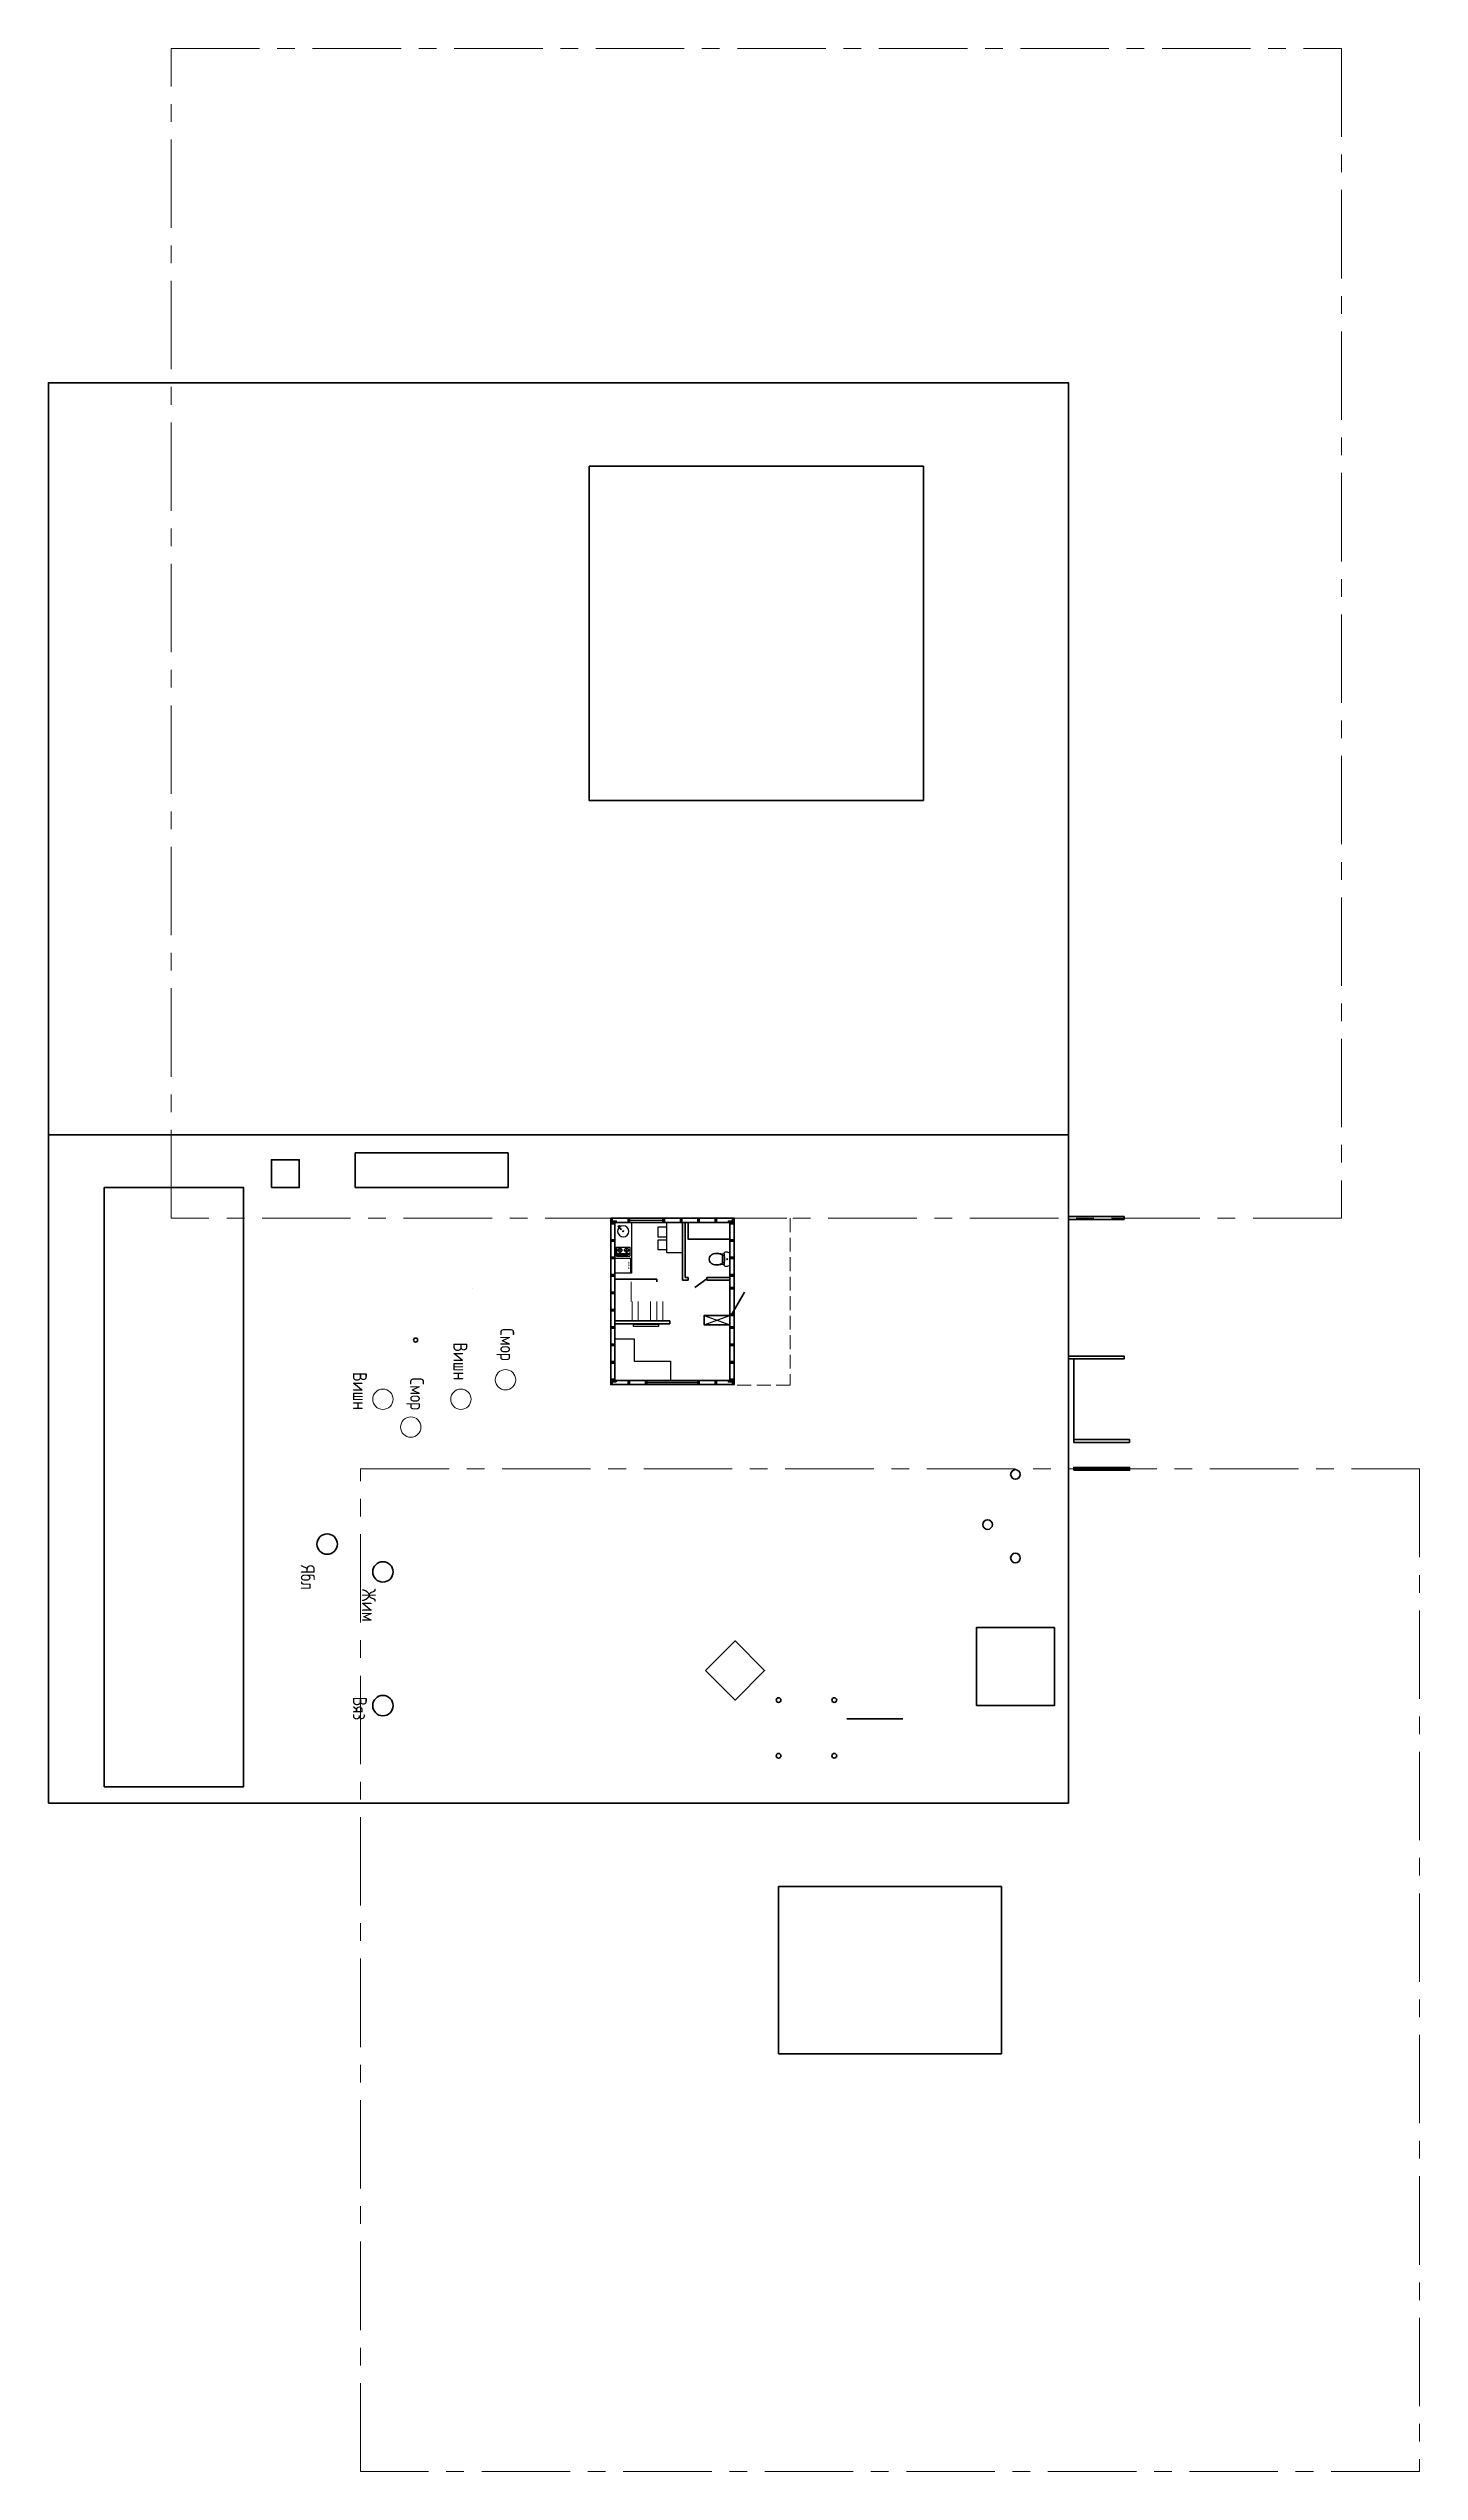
# Model space of a CAD drawing. Header units: millimetres. Extents: x 743280 to 1140305, y -337608 to -106611.
# Drawn here: x 851122 to 900322, y -238161 to -151161 of the extents above; entities that cross this region are included whole.
import ezdxf

# ---------------------------------------------------------------- set-up
doc = ezdxf.new("R2010")
doc.units = ezdxf.units.MM
doc.linetypes.add('GOST2.303 4', pattern=[7, 5, -2, 0])
doc.linetypes.add('осевая', pattern=[50.8, 31.75, -6.35, 6.35, -6.35])
doc.layers.add('SANTEH', color=7, linetype='Continuous')
for name, color, linetype, lineweight in [('НЕВИДИМЫЕ', 6, 'GOST2.303 4', 13), ('ОСЕВЫЕ', 150, 'осевая', 13), ('ОСНОВНЫЕ', 7, 'Continuous', 30), ('ТОНКИЕ', 250, 'Continuous', 13), ('Фундаменты', 2, 'Continuous', 30)]:
    doc.layers.add(name, color=color, linetype=linetype, lineweight=lineweight)
doc.styles.add('Dim', font='iso9.shx')
doc.styles.add('GOST 2.304', font='CS_Gost2304.shx')

msp = doc.modelspace()

# ---------------------------------------------------------------- texts
at = {"ltscale": 0.5, "style": 'Dim'}
msp.add_text('***', height=125, rotation=90, dxfattribs=at).set_placement((871998.4, -194990.9))
at = {"layer": 'ОСНОВНЫЕ', "ltscale": 100, "char_height": 500, "attachment_point": 9, "rotation": 270, "style": 'GOST 2.304'}
for s, insert in [('Ябл', (860175.5, -206502.9)), ('Жим', (862370.7, -207646.6)), ('Вяз', (862046.7, -211182.3))]:
    msp.add_mtext_dynamic_manual_height_columns(s, width=1507.092, gutter_width=15, heights=[0], dxfattribs=dict(at, insert=insert))
at = {"layer": 'ТОНКИЕ', "ltscale": 100, "char_height": 500, "attachment_point": 9, "rotation": 270, "style": 'GOST 2.304'}
for s, insert in [('Смор', (867197.7, -198275.6)), ('Вишн', (865654, -198980.7)), ('Вишн', (862046.7, -200045.9)), ('Смор', (863963.6, -200045.9))]:
    msp.add_mtext_dynamic_manual_height_columns(s, width=1507.092, gutter_width=15, heights=[0], dxfattribs=dict(at, insert=insert))

# ---------------------------------------------------------------- blocks, each defined once
blk = doc.blocks.new('s_45')
at = {"layer": 'SANTEH', "flags": 128}
for points in [[(188, 0), (206, 189, 0.2888), (180, 256, 0.224419), (71, 257), (0, 229), (0, -229), (71, -257, 0.224419), (180, -256, 0.2888), (206, -189)], [(188, 0), (206, 189, 0.2888), (180, 256, 0.224419), (71, 257), (0, 229), (0, -229), (71, -257, 0.224419), (180, -256, 0.2888), (206, -189)], [(206, -189), (445, -217, -0.122327), (261, -148), (261, 148, -0.122328), (445, 217), (206, 189), (188, 0)], [(206, -189), (445, -217, -0.122327), (261, -148), (261, 148, -0.122328), (445, 217), (206, 189), (188, 0)], [(261, -148, 0.122438), (445, -217, 0.152571), (632, -181, 0.185585), (725, -73, 0.17428), (725, 73, 0.185585), (632, 181, 0.152571), (445, 217, 0.122438), (261, 148)], [(261, -148, 0.122438), (445, -217, 0.152571), (632, -181, 0.185585), (725, -73, 0.17428), (725, 73, 0.185585), (632, 181, 0.152571), (445, 217, 0.122438), (261, 148)], [(261, -136, 0.125396), (446, -207, 0.152532), (628, -173, 0.18559), (715, -70, 0.174364), (715, 70, 0.18559), (628, 173, 0.152531), (446, 207, 0.125396), (261, 136)]]:
    blk.add_lwpolyline(points, format="xyb", close=True, dxfattribs=at)
at = {"layer": 'SANTEH'}
blk.add_circle((93, 0), 18.4, dxfattribs=at)

# ---------------------------------------------------------------- linework, layer by layer
for p, q in [((871570.7, -193464.8), (871666.8, -193560.9)), ((871582, -193453.5), (871678.1, -193549.6)), ((872047.5, -194610.1), (871447.5, -194610.1)), ((871511.8, -194196.5), (871985, -194196.5)), ((871511.8, -194423.3), (871985, -194423.3)), ((871511.8, -194448.3), (871985, -194448.3)), ((871511.8, -194523.3), (871985, -194523.3)), ((871724.2, -194307.3), (871534.2, -194307.3)), ((871629.2, -194212.3), (871629.2, -194402.3)), ((871772.6, -194307.3), (871962.6, -194307.3)), ((871867.6, -194212.3), (871867.6, -194402.3)), ((871985, -194196.5), (871985, -194523.3)), ((872017.5, -195135.6), (872017.5, -194610.1)), ((872047.5, -195135.6), (872047.5, -194610.1)), ((872047.5, -195135.6), (871447.5, -195135.6))]:
    msp.add_line(p, q)
for centre, radius in [((871611.1, -193424.4), 8.28), ((871747.5, -193630.3), 16.1), ((871563.7, -194484.6), 22), ((871629.2, -194307.3), 75), ((871629.8, -194484.6), 22), ((871695.9, -194484.6), 22), ((871758.1, -194484.6), 22), ((871867.6, -194307.3), 75), ((871831.2, -194484.6), 11), ((871865.3, -194484.6), 11), ((871903.4, -194484.6), 11)]:
    msp.add_circle(centre, radius)
for centre, radius, start, end in [((871747.5, -193630.3), 200, 137.292443, 132.707557), ((871576.4, -193459.2), 18.8, 340.131462, 289.868538), ((871576.4, -193459.2), 8, 45, 225), ((871672.5, -193555.3), 8, 225, 45)]:
    msp.add_arc(centre, radius, start, end)
at = {"layer": 'SANTEH', "ltscale": 100}
for p, q in [((871972.5, -193160.6), (873172.5, -193160.6)), ((873172.5, -193310.6), (871972.5, -193310.6)), ((872047.5, -193310.6), (872047.5, -195135.6)), ((872144, -197485.6), (872144, -198290.3)), ((874649.3, -196983.1), (875572.5, -196657.4)), ((874649.3, -196657.4), (875572.5, -196983.1)), ((872144, -198290.3), (873447.5, -198290.3)), ((872597.5, -198985.6), (874422.5, -198985.6)), ((874422.5, -199135.6), (872597.5, -199135.6))]:
    msp.add_line(p, q, dxfattribs=at)
for points in [[(873312.5, -193487.4), (872992.5, -193487.4), (872992.5, -193827.4), (873312.5, -193827.4)], [(873312.5, -193947.4), (872992.5, -193947.4), (872992.5, -194287.4), (873312.5, -194287.4)], [(873312.5, -193310.6), (873872.5, -193310.6), (873872.5, -194407.4), (873312.5, -194407.4)], [(872113.7, -196969.9), (873015.2, -196969.9), (873015.2, -197047), (872113.7, -197047)]]:
    msp.add_lwpolyline(points, close=True, dxfattribs=at)
for points in [[(872597.5, -198985.6), (871447.5, -198985.6), (871447.5, -197485.6), (872144, -197485.6)], [(873447.5, -198290.3), (873447.5, -198985.6)]]:
    msp.add_lwpolyline(points, dxfattribs=at)
at = {"layer": 'НЕВИДИМЫЕ', "ltscale": 100}
msp.add_lwpolyline([(875722.5, -199160.6), (875722.5, -193160.6), (877740.6, -193160.6), (877740.6, -199160.6)], close=True, dxfattribs=at)
at = {"layer": 'ОСЕВЫЕ', "ltscale": 100}
for points in [[(855522.5, -151160.6), (897522.5, -151160.6), (897522.5, -193160.6), (855522.5, -193160.6)], [(900322.5, -202160.6), (900322.5, -238160.6), (862322.5, -238160.6), (862322.5, -202160.6)]]:
    msp.add_lwpolyline(points, close=True, dxfattribs=at)
at = {"layer": 'ОСНОВНЫЕ'}
for p, q in [((887722.5, -193103.6), (887722.5, -190110.6)), ((887915.7, -201110.6), (887915.7, -198210.6))]:
    msp.add_line(p, q, dxfattribs=at)
at = {"layer": 'ОСНОВНЫЕ', "ltscale": 100}
for p, q in [((862122.5, -192060.6), (862122.5, -190810.6)), ((862122.5, -190810.6), (867622.5, -190810.6)), ((867622.5, -190810.6), (867622.5, -192060.6)), ((867622.5, -192060.6), (862122.5, -192060.6)), ((871447.5, -193310.6), (871447.5, -195810.6)), ((871447.5, -193310.6), (871447.5, -195810.6)), ((873872.5, -195385.6), (873872.5, -193310.6)), ((873972.5, -195285.6), (873972.5, -193310.6)), ((875572.5, -193310.6), (875572.5, -194010.6)), ((875572.5, -193310.6), (875572.5, -194010.6)), ((871447.5, -197110.6), (871447.5, -194610.6)), ((871447.5, -197110.6), (871447.5, -194610.6)), ((871511.8, -194196.5), (871511.8, -194523.3)), ((875572.5, -194560.6), (875572.5, -194510.6)), ((871447.5, -195255.6), (871447.5, -195855.6)), ((871447.5, -195255.6), (871447.5, -195855.6)), ((871447.5, -195348.1), (872947.5, -195348.1)), ((872947.5, -195448.1), (872947.5, -195348.1)), ((873872.5, -195277.8), (873872.5, -195377.8)), ((873872.5, -195385.6), (874071.8, -195385.6)), ((873972.5, -195285.6), (874071.8, -195285.6)), ((874071.8, -195385.6), (874071.8, -195285.6)), ((874751.8, -195335.6), (874321.8, -195644.2)), ((874751.8, -195285.6), (875572.5, -195285.6)), ((874751.8, -195385.6), (874751.8, -195285.6)), ((874751.8, -195385.6), (875572.5, -195385.6)), ((875572.5, -195385.6), (874777.7, -195385.6)), ((875572.5, -195111.1), (875572.5, -195061.1)), ((875572.5, -195135.6), (875572.5, -195235.6)), ((871447.5, -196485.6), (871447.5, -196823.1)), ((875572.5, -196145.6), (875572.5, -197685.6)), ((875572.5, -196607.4), (875572.5, -197685.6)), ((875647.5, -196607.4), (876102.5, -195819.3)), ((871447.5, -196848.1), (873422.5, -196848.1)), ((871447.5, -196848.1), (873362.5, -196848.1)), ((871447.5, -196948.1), (873422.5, -196948.1)), ((871447.5, -198985.6), (871447.5, -196985.6)), ((871447.5, -198985.6), (871447.5, -196985.6)), ((873422.5, -196848.1), (873422.5, -196948.1)), ((874508, -196644.5), (874508, -196644.5)), ((875572.5, -197060.6), (875572.5, -197010.6)), ((875572.5, -197060.6), (875572.5, -197010.6)), ((871297.5, -199135.6), (871297.5, -197535.6)), ((871447.5, -198385.6), (871447.5, -197685.6)), ((871447.5, -198385.6), (871447.5, -197685.6)), ((875572.5, -198985.6), (875572.5, -198385.6)), ((875572.5, -198985.6), (875572.5, -198385.6)), ((879775.3, -211140.8), (881775.3, -211140.8)), ((851122.5, -214160.6), (877322.5, -214160.6))]:
    msp.add_line(p, q, dxfattribs=at)
for points in [[(851122.5, -190160.6), (851122.5, -163160.6), (887722.5, -163160.6), (887722.5, -190160.6)], [(870522.5, -166160.6), (882522.5, -166160.6), (882522.5, -178160.6), (870522.5, -178160.6)], [(851122.5, -214160.6), (851122.5, -190160.6), (887722.5, -190160.6), (887722.5, -214160.6)], [(859122.5, -192060.6), (859122.5, -191060.6), (860122.5, -191060.6), (860122.5, -192060.6)], [(853122.5, -192060.6), (858122.5, -192060.6), (858122.5, -213571.4), (853122.5, -213571.4)], [(871297.5, -193160.6), (875722.5, -193160.6), (875722.5, -199135.6), (871297.5, -199135.6)], [(875572.5, -198985.6), (871447.5, -198985.6), (871447.5, -193310.6), (875572.5, -193310.6)], [(875572.5, -193310.6), (875572.5, -193910.6), (874072.5, -193910.6), (874072.5, -193310.6)], [(866346.4, -195684.6), (866346.4, -195684.6), (866346.4, -195684.6), (866346.4, -195684.6)], [(875572.5, -196983.1), (874649.3, -196983.1), (874649.3, -196657.4), (875572.5, -196657.4)], [(884422.5, -210660.6), (884422.5, -207860.6), (887222.5, -207860.6), (887222.5, -210660.6)], [(874701.2, -209399.9), (875761.8, -208339.2), (876822.5, -209399.9), (875761.8, -210460.6)], [(885322.5, -217160.6), (885322.5, -223160.6), (877322.5, -223160.6), (877322.5, -217160.6)]]:
    msp.add_lwpolyline(points, close=True, dxfattribs=at)
at = {"layer": 'ОСНОВНЫЕ'}
for points in [[(871297.5, -193160.6), (871347.5, -193160.6), (871347.5, -193310.6), (871297.5, -193310.6)], [(871297.5, -193160.6), (871347.5, -193160.6), (871347.5, -193310.6), (871297.5, -193310.6)], [(871297.5, -193360.6), (871297.5, -193310.6), (871447.5, -193310.6), (871447.5, -193360.6)], [(871297.5, -193360.6), (871297.5, -193310.6), (871447.5, -193310.6), (871447.5, -193360.6)], [(871297.5, -193985.6), (871297.5, -193935.6), (871447.5, -193935.6), (871447.5, -193985.6)], [(871297.5, -193985.6), (871297.5, -193935.6), (871447.5, -193935.6), (871447.5, -193985.6)], [(871497.5, -193310.6), (871497.5, -193260.6), (871347.5, -193260.6), (871347.5, -193310.6)], [(871922.5, -193160.6), (871972.5, -193160.6), (871972.5, -193310.6), (871922.5, -193310.6)], [(871922.5, -193160.6), (871972.5, -193160.6), (871972.5, -193310.6), (871922.5, -193310.6)], [(873172.5, -193160.6), (873222.5, -193160.6), (873222.5, -193310.6), (873172.5, -193310.6)], [(873172.5, -193160.6), (873222.5, -193160.6), (873222.5, -193310.6), (873172.5, -193310.6)], [(873797.5, -193160.6), (873847.5, -193160.6), (873847.5, -193310.6), (873797.5, -193310.6)], [(873797.5, -193160.6), (873847.5, -193160.6), (873847.5, -193310.6), (873797.5, -193310.6)], [(874422.5, -193160.6), (874472.5, -193160.6), (874472.5, -193310.6), (874422.5, -193310.6)], [(874422.5, -193160.6), (874472.5, -193160.6), (874472.5, -193310.6), (874422.5, -193310.6)], [(875047.5, -193160.6), (875097.5, -193160.6), (875097.5, -193310.6), (875047.5, -193310.6)], [(875047.5, -193160.6), (875097.5, -193160.6), (875097.5, -193310.6), (875047.5, -193310.6)], [(875672.5, -193310.6), (875672.5, -193260.6), (875522.5, -193260.6), (875522.5, -193310.6)], [(875722.5, -193360.6), (875722.5, -193310.6), (875572.5, -193310.6), (875572.5, -193360.6)], [(875722.5, -193360.6), (875722.5, -193310.6), (875572.5, -193310.6), (875572.5, -193360.6)], [(875722.5, -193985.6), (875722.5, -193935.6), (875572.5, -193935.6), (875572.5, -193985.6)], [(875722.5, -193985.6), (875722.5, -193935.6), (875572.5, -193935.6), (875572.5, -193985.6)], [(875672.5, -193160.6), (875722.5, -193160.6), (875722.5, -193310.6), (875672.5, -193310.6)], [(875672.5, -193160.6), (875722.5, -193160.6), (875722.5, -193310.6), (875672.5, -193310.6)], [(871297.5, -194610.6), (871297.5, -194560.6), (871447.5, -194560.6), (871447.5, -194610.6)], [(871297.5, -194610.6), (871297.5, -194560.6), (871447.5, -194560.6), (871447.5, -194610.6)], [(875722.5, -194610.6), (875722.5, -194560.6), (875572.5, -194560.6), (875572.5, -194610.6)], [(875722.5, -194610.6), (875722.5, -194560.6), (875572.5, -194560.6), (875572.5, -194610.6)], [(871297.5, -195235.6), (871297.5, -195185.6), (871447.5, -195185.6), (871447.5, -195235.6)], [(871297.5, -195235.6), (871297.5, -195185.6), (871447.5, -195185.6), (871447.5, -195235.6)], [(875722.5, -195235.6), (875722.5, -195185.6), (875572.5, -195185.6), (875572.5, -195235.6)], [(875722.5, -195235.6), (875722.5, -195185.6), (875572.5, -195185.6), (875572.5, -195235.6)], [(875722.5, -195697.4), (875722.5, -195647.4), (875572.5, -195647.4), (875572.5, -195697.4)], [(871297.5, -195860.6), (871297.5, -195810.6), (871447.5, -195810.6), (871447.5, -195860.6)], [(871297.5, -195860.6), (871297.5, -195810.6), (871447.5, -195810.6), (871447.5, -195860.6)], [(871297.5, -196485.6), (871297.5, -196435.6), (871447.5, -196435.6), (871447.5, -196485.6)], [(871297.5, -196485.6), (871297.5, -196435.6), (871447.5, -196435.6), (871447.5, -196485.6)], [(875722.5, -196657.4), (875722.5, -196607.4), (875572.5, -196607.4), (875572.5, -196657.4)], [(871297.5, -197110.6), (871297.5, -197060.6), (871447.5, -197060.6), (871447.5, -197110.6)], [(871297.5, -197110.6), (871297.5, -197060.6), (871447.5, -197060.6), (871447.5, -197110.6)], [(875722.5, -197110.6), (875722.5, -197060.6), (875572.5, -197060.6), (875572.5, -197110.6)], [(875722.5, -197110.6), (875722.5, -197060.6), (875572.5, -197060.6), (875572.5, -197110.6)], [(871297.5, -197735.6), (871297.5, -197685.6), (871447.5, -197685.6), (871447.5, -197735.6)], [(871297.5, -197735.6), (871297.5, -197685.6), (871447.5, -197685.6), (871447.5, -197735.6)], [(871297.5, -198360.6), (871297.5, -198310.6), (871447.5, -198310.6), (871447.5, -198360.6)], [(871297.5, -198360.6), (871297.5, -198310.6), (871447.5, -198310.6), (871447.5, -198360.6)], [(875722.5, -197735.6), (875722.5, -197685.6), (875572.5, -197685.6), (875572.5, -197735.6)], [(875722.5, -198360.6), (875722.5, -198310.6), (875572.5, -198310.6), (875572.5, -198360.6)], [(875722.5, -198360.6), (875722.5, -198310.6), (875572.5, -198310.6), (875572.5, -198360.6)], [(871297.5, -198985.6), (871297.5, -198935.6), (871447.5, -198935.6), (871447.5, -198985.6)], [(871297.5, -198985.6), (871297.5, -198935.6), (871447.5, -198935.6), (871447.5, -198985.6)], [(871297.5, -199135.6), (871347.5, -199135.6), (871347.5, -198985.6), (871297.5, -198985.6)], [(871297.5, -199135.6), (871347.5, -199135.6), (871347.5, -198985.6), (871297.5, -198985.6)], [(871497.5, -199035.6), (871497.5, -198985.6), (871347.5, -198985.6), (871347.5, -199035.6)], [(871922.5, -199135.6), (871972.5, -199135.6), (871972.5, -198985.6), (871922.5, -198985.6)], [(871922.5, -199135.6), (871972.5, -199135.6), (871972.5, -198985.6), (871922.5, -198985.6)], [(872547.5, -199135.6), (872597.5, -199135.6), (872597.5, -198985.6), (872547.5, -198985.6)], [(872547.5, -199135.6), (872597.5, -199135.6), (872597.5, -198985.6), (872547.5, -198985.6)], [(874422.5, -199135.6), (874472.5, -199135.6), (874472.5, -198985.6), (874422.5, -198985.6)], [(874422.5, -199135.6), (874472.5, -199135.6), (874472.5, -198985.6), (874422.5, -198985.6)], [(875047.5, -199135.6), (875097.5, -199135.6), (875097.5, -198985.6), (875047.5, -198985.6)], [(875047.5, -199135.6), (875097.5, -199135.6), (875097.5, -198985.6), (875047.5, -198985.6)], [(875672.5, -199035.6), (875672.5, -198985.6), (875522.5, -198985.6), (875522.5, -199035.6)], [(875722.5, -198985.6), (875722.5, -198935.6), (875572.5, -198935.6), (875572.5, -198985.6)], [(875722.5, -198985.6), (875722.5, -198935.6), (875572.5, -198935.6), (875572.5, -198985.6)], [(875672.5, -199135.6), (875722.5, -199135.6), (875722.5, -198985.6), (875672.5, -198985.6)], [(875672.5, -199135.6), (875722.5, -199135.6), (875722.5, -198985.6), (875672.5, -198985.6)], [(887915.7, -201210.6), (887915.7, -201110.6), (889915.7, -201110.6), (889915.7, -201210.6)], [(887915.7, -202208.2), (887915.7, -202108.2), (889915.7, -202108.2), (889915.7, -202208.2)]]:
    msp.add_lwpolyline(points, close=True, dxfattribs=at)
at = {"layer": 'ОСНОВНЫЕ', "ltscale": 100}
for points in [[(872597.5, -199135.6), (871297.5, -199135.6), (871297.5, -193160.6), (871972.5, -193160.6)], [(875572.5, -196435.6), (875572.5, -198985.6), (871447.5, -198985.6), (871447.5, -193310.6), (875572.5, -193310.6), (875572.5, -195235.6)], [(872597.5, -198985.6), (871447.5, -198985.6), (871447.5, -193310.6), (871972.5, -193310.6)], [(873172.5, -193160.6), (875722.5, -193160.6), (875722.5, -195697.4)], [(873172.5, -193310.6), (875572.5, -193310.6), (875572.5, -195697.4)], [(875572.5, -196607.4), (875572.5, -198985.6), (874422.5, -198985.6)], [(875722.5, -196607.4), (875722.5, -199135.6), (874422.5, -199135.6)]]:
    msp.add_lwpolyline(points, dxfattribs=at)
for centre, radius in [((864297.5, -197535.6), 72.3), ((885822.5, -202360.6), 172.8), ((884822.5, -204160.6), 172.8), ((861122.5, -204860.6), 365.8), ((885822.5, -205360.6), 172.8), ((863122.5, -205860.6), 365.8), ((863122.5, -210660.6), 365.8), ((877322.5, -210460.6), 85), ((879322.5, -210460.6), 85), ((877322.5, -212460.6), 85), ((879322.5, -212460.6), 85)]:
    msp.add_circle(centre, radius, dxfattribs=at)
at = {"layer": 'ТОНКИЕ', "ltscale": 100}
for p, q in [((871972.5, -193225.6), (873172.5, -193225.6)), ((873172.5, -193245.6), (871972.5, -193245.6)), ((872037.5, -196148.1), (872037.5, -195448.1)), ((872067.5, -196848.1), (872067.5, -196148.1)), ((872287.5, -196848.1), (872287.5, -196148.1)), ((872727.5, -196848.1), (872727.5, -196148.1)), ((872947.5, -196848.1), (872947.5, -196148.1)), ((873167.5, -196848.1), (873167.5, -196148.1)), ((872597.5, -199050.6), (874422.5, -199050.6)), ((874422.5, -199070.6), (872597.5, -199070.6))]:
    msp.add_line(p, q, dxfattribs=at)
for centre in [(867522.5, -198960.6), (863122.5, -199660.6), (865922.5, -199660.6), (864122.5, -200660.6)]:
    msp.add_circle(centre, 365.8, dxfattribs=at)
at = {"layer": 'Фундаменты'}
for points in [[(887722.5, -193203.6), (887722.5, -193103.6), (889722.5, -193103.6), (889722.5, -193203.6)], [(887722.5, -198210.6), (887722.5, -198110.6), (889722.5, -198110.6), (889722.5, -198210.6)]]:
    msp.add_lwpolyline(points, close=True, dxfattribs=at)

# ---------------------------------------------------------------- block references
at = {"layer": 'SANTEH', "ltscale": 100, "xscale": -1}
msp.add_blockref('s_45', (875572.5, -194630.8), dxfattribs=at)

msp.set_redraw_order([(e.dxf.handle, doc.entitydb.next_handle()) for e in msp.query("TEXT MTEXT ATTDEF DIMENSION ARC_DIMENSION")])  # texts and dimensions are drawn at this point

doc.saveas('drawing.dxf')
